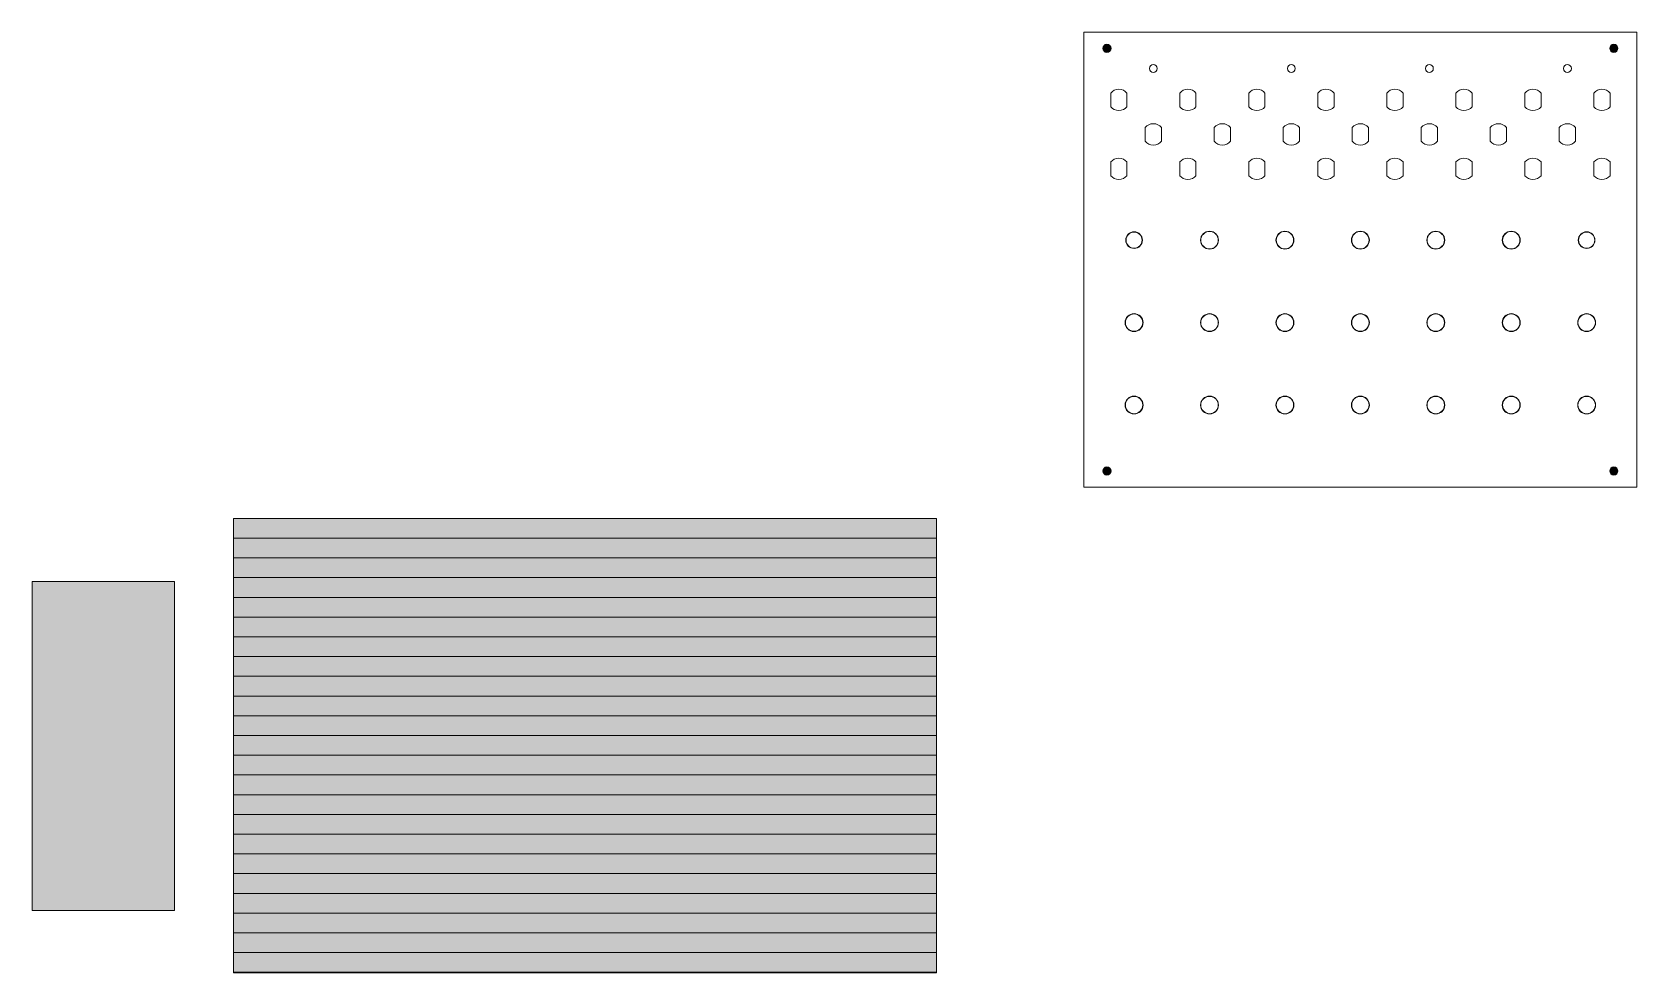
# Model space of a CAD drawing. Header units: millimetres. Extents: x 12 to 639, y -129 to 239.
import ezdxf

# ---------------------------------------------------------------- set-up
doc = ezdxf.new("R2010")
doc.units = ezdxf.units.MM
doc.header["$MEASUREMENT"] = 0
for name, color, linetype, lineweight in [('Drill_holes', 7, 'Continuous', 0), ('Graphics', 7, 'Continuous', 0), ('Layer 10', 7, 'Continuous', 0)]:
    doc.layers.add(name, color=color, linetype=linetype, lineweight=lineweight)

# ---------------------------------------------------------------- blocks, each defined once
blk = doc.blocks.new('Block_1')
at = {"layer": 'Graphics', "transparency": 33554687}
h = blk.add_hatch(color=251, dxfattribs=at)
h.dxf.hatch_style = 2
edge = h.paths.add_edge_path()
edge.add_spline(control_points=[(365.34, 48.9), (365.34, 48.9), (90.87, 48.9), (90.87, 48.9), (90.87, 48.9), (365.34, 48.9), (365.34, 48.9)], knot_values=[0, 0, 0, 0, 1, 1, 1, 2, 2, 2, 2], degree=3, periodic=0)
h = blk.add_hatch(color=251, dxfattribs=at)
h.dxf.hatch_style = 2
h.paths.add_polyline_path([(365.34, 41.19), (90.87, 41.19), (90.87, 48.9), (365.34, 48.9)])
h = blk.add_hatch(color=251, dxfattribs=at)
h.dxf.hatch_style = 2
h.paths.add_polyline_path([(365.34, 33.48), (90.87, 33.48), (90.87, 41.19), (365.34, 41.19)])
h = blk.add_hatch(color=251, dxfattribs=at)
h.dxf.hatch_style = 2
h.paths.add_polyline_path([(365.34, 25.77), (90.87, 25.77), (90.87, 33.48), (365.34, 33.48)])
h = blk.add_hatch(color=250, dxfattribs=at)
h.dxf.hatch_style = 2
h.paths.add_polyline_path([(365.34, 18.06), (90.87, 18.06), (90.87, 25.77), (365.34, 25.77)])
h = blk.add_hatch(color=250, dxfattribs=at)
h.dxf.hatch_style = 2
h.paths.add_polyline_path([(365.34, 10.36), (90.87, 10.36), (90.87, 18.06), (365.34, 18.06)])
h = blk.add_hatch(color=250, dxfattribs=at)
h.dxf.hatch_style = 2
h.paths.add_polyline_path([(365.34, 2.65), (90.87, 2.65), (90.87, 10.36), (365.34, 10.36)])
h = blk.add_hatch(color=250, dxfattribs=at)
h.dxf.hatch_style = 2
h.paths.add_polyline_path([(365.34, -5.06), (90.87, -5.06), (90.87, 2.65), (365.34, 2.65)])
h = blk.add_hatch(color=250, dxfattribs=at)
h.dxf.hatch_style = 2
h.paths.add_polyline_path([(365.34, -12.77), (90.87, -12.77), (90.87, -5.06), (365.34, -5.06)])
h = blk.add_hatch(color=250, dxfattribs=at)
h.dxf.hatch_style = 2
h.paths.add_polyline_path([(365.34, -20.48), (90.87, -20.48), (90.87, -12.77), (365.34, -12.77)])
h = blk.add_hatch(color=250, dxfattribs=at)
h.dxf.hatch_style = 2
h.paths.add_polyline_path([(365.34, -28.19), (90.87, -28.19), (90.87, -20.48), (365.34, -20.48)])
h = blk.add_hatch(color=250, dxfattribs=at)
h.dxf.hatch_style = 2
h.paths.add_polyline_path([(365.34, -35.9), (90.87, -35.9), (90.87, -28.19), (365.34, -28.19)])
h = blk.add_hatch(color=250, dxfattribs=at)
h.dxf.hatch_style = 2
h.paths.add_polyline_path([(365.34, -43.61), (90.87, -43.61), (90.87, -35.9), (365.34, -35.9)])
h = blk.add_hatch(color=250, dxfattribs=at)
h.dxf.hatch_style = 2
h.paths.add_polyline_path([(365.34, -51.32), (90.87, -51.32), (90.87, -43.61), (365.34, -43.61)])
h = blk.add_hatch(color=250, dxfattribs=at)
h.dxf.hatch_style = 2
h.paths.add_polyline_path([(365.34, -59.02), (90.87, -59.02), (90.87, -51.32), (365.34, -51.32)])
h = blk.add_hatch(color=250, dxfattribs=at)
h.dxf.hatch_style = 2
h.paths.add_polyline_path([(365.34, -66.73), (90.87, -66.73), (90.87, -59.02), (365.34, -59.02)])
h = blk.add_hatch(color=250, dxfattribs=at)
h.dxf.hatch_style = 2
h.paths.add_polyline_path([(365.34, -74.44), (90.87, -74.44), (90.87, -66.73), (365.34, -66.73)])
h = blk.add_hatch(color=250, dxfattribs=at)
h.dxf.hatch_style = 2
h.paths.add_polyline_path([(365.34, -82.15), (90.87, -82.15), (90.87, -74.44), (365.34, -74.44)])
h = blk.add_hatch(color=250, dxfattribs=at)
h.dxf.hatch_style = 2
h.paths.add_polyline_path([(365.34, -89.86), (90.87, -89.86), (90.87, -82.15), (365.34, -82.15)])
h = blk.add_hatch(color=250, dxfattribs=at)
h.dxf.hatch_style = 2
h.paths.add_polyline_path([(365.34, -97.57), (90.87, -97.57), (90.87, -89.86), (365.34, -89.86)])
h = blk.add_hatch(color=250, dxfattribs=at)
h.dxf.hatch_style = 2
h.paths.add_polyline_path([(365.34, -105.28), (90.87, -105.28), (90.87, -97.57), (365.34, -97.57)])
h = blk.add_hatch(color=250, dxfattribs=at)
h.dxf.hatch_style = 2
h.paths.add_polyline_path([(365.34, -112.99), (90.87, -112.99), (90.87, -105.28), (365.34, -105.28)])
h = blk.add_hatch(color=250, dxfattribs=at)
h.dxf.hatch_style = 2
h.paths.add_polyline_path([(365.34, -120.7), (90.87, -120.7), (90.87, -112.99), (365.34, -112.99)])
h = blk.add_hatch(color=250, dxfattribs=at)
h.dxf.hatch_style = 2
h.paths.add_polyline_path([(365.34, -128.4), (90.87, -128.4), (90.87, -120.7), (365.34, -120.7)])
h = blk.add_hatch(color=250, dxfattribs=at)
h.dxf.hatch_style = 2
h.paths.add_polyline_path([(90.87, -128.4), (365.34, -128.4), (365.34, -128.65), (90.87, -128.65)])
at = {"layer": 'Graphics'}
for points in [[(365.34, 41.19), (90.87, 41.19), (90.87, 48.9), (365.34, 48.9)], [(365.34, 48.9), (90.87, 48.9), (90.87, -128.65), (365.34, -128.65)], [(365.34, 33.48), (90.87, 33.48), (90.87, 41.19), (365.34, 41.19)], [(365.34, 25.77), (90.87, 25.77), (90.87, 33.48), (365.34, 33.48)], [(365.34, 18.06), (90.87, 18.06), (90.87, 25.77), (365.34, 25.77)], [(365.34, 10.36), (90.87, 10.36), (90.87, 18.06), (365.34, 18.06)], [(365.34, 2.65), (90.87, 2.65), (90.87, 10.36), (365.34, 10.36)], [(365.34, -5.06), (90.87, -5.06), (90.87, 2.65), (365.34, 2.65)], [(365.34, -12.77), (90.87, -12.77), (90.87, -5.06), (365.34, -5.06)], [(365.34, -20.48), (90.87, -20.48), (90.87, -12.77), (365.34, -12.77)], [(365.34, -28.19), (90.87, -28.19), (90.87, -20.48), (365.34, -20.48)], [(365.34, -35.9), (90.87, -35.9), (90.87, -28.19), (365.34, -28.19)], [(365.34, -43.61), (90.87, -43.61), (90.87, -35.9), (365.34, -35.9)], [(365.34, -51.32), (90.87, -51.32), (90.87, -43.61), (365.34, -43.61)], [(365.34, -59.02), (90.87, -59.02), (90.87, -51.32), (365.34, -51.32)], [(365.34, -66.73), (90.87, -66.73), (90.87, -59.02), (365.34, -59.02)], [(365.34, -74.44), (90.87, -74.44), (90.87, -66.73), (365.34, -66.73)], [(365.34, -82.15), (90.87, -82.15), (90.87, -74.44), (365.34, -74.44)], [(365.34, -89.86), (90.87, -89.86), (90.87, -82.15), (365.34, -82.15)], [(365.34, -97.57), (90.87, -97.57), (90.87, -89.86), (365.34, -89.86)], [(365.34, -105.28), (90.87, -105.28), (90.87, -97.57), (365.34, -97.57)], [(365.34, -112.99), (90.87, -112.99), (90.87, -105.28), (365.34, -105.28)], [(365.34, -120.7), (90.87, -120.7), (90.87, -112.99), (365.34, -112.99)], [(365.34, -128.4), (90.87, -128.4), (90.87, -120.7), (365.34, -120.7)], [(90.87, -128.4), (365.34, -128.4), (365.34, -128.65), (90.87, -128.65)]]:
    blk.add_lwpolyline(points, close=True, dxfattribs=at)
blk.add_open_spline([(365.34, 48.9), (365.34, 48.9), (90.87, 48.9), (90.87, 48.9), (90.87, 48.9), (365.34, 48.9), (365.34, 48.9)], degree=3, knots=[0, 0, 0, 0, 1, 1, 1, 2, 2, 2, 2], dxfattribs=at)
blk = doc.blocks.new('Block_0')
at = {"layer": 'Graphics'}
blk.add_blockref('Block_1', (0, 0), dxfattribs=at)

msp = doc.modelspace()

# ---------------------------------------------------------------- hatches: boundary and pattern name
at = {"layer": 'Drill_holes', "transparency": 33554687}
h = msp.add_hatch(color=250, dxfattribs=at)
h.dxf.hatch_style = 2
edge = h.paths.add_edge_path()
edge.add_arc((431.83, 232.54), 1.6, 0, 360)
h = msp.add_hatch(color=250, dxfattribs=at)
h.dxf.hatch_style = 2
edge = h.paths.add_edge_path()
edge.add_arc((629.73, 232.54), 1.6, 0, 360)
h = msp.add_hatch(color=242, dxfattribs=at)
h.dxf.hatch_style = 2
edge = h.paths.add_edge_path()
edge.add_spline(control_points=[(442.44, 160.86), (440.65, 160.86), (439.19, 159.4), (439.19, 157.61), (439.19, 155.81), (440.65, 154.36), (442.44, 154.36), (444.24, 154.36), (445.69, 155.81), (445.69, 157.61), (445.69, 159.4), (444.24, 160.86), (442.44, 160.86), (442.44, 160.86), (442.44, 160.86), (442.44, 160.86)], knot_values=[0, 0, 0, 0, 1, 1, 1, 2, 2, 2, 3, 3, 3, 4, 4, 4, 5, 5, 5, 5], degree=3, periodic=0)
edge = h.paths.add_edge_path()
edge.add_spline(control_points=[(442.44, 160.76), (444.18, 160.76), (445.59, 159.34), (445.59, 157.61), (445.59, 155.87), (444.18, 154.45), (442.44, 154.45), (440.71, 154.45), (439.29, 155.87), (439.29, 157.61), (439.29, 159.34), (440.71, 160.76), (442.44, 160.76)], knot_values=[0, 0, 0, 0, 1, 1, 1, 2, 2, 2, 3, 3, 3, 4, 4, 4, 4], degree=3, periodic=0)
edge.add_line((442.44, 160.76), (442.44, 160.76))
h = msp.add_hatch(color=242, dxfattribs=at)
h.dxf.hatch_style = 2
edge = h.paths.add_edge_path()
edge.add_spline(control_points=[(471.89, 161.11), (469.95, 161.11), (468.39, 159.54), (468.39, 157.61), (468.39, 155.67), (469.95, 154.11), (471.89, 154.11), (473.82, 154.11), (475.39, 155.67), (475.39, 157.61), (475.39, 159.54), (473.82, 161.11), (471.89, 161.11), (471.89, 161.11), (471.89, 161.11), (471.89, 161.11)], knot_values=[0, 0, 0, 0, 1, 1, 1, 2, 2, 2, 3, 3, 3, 4, 4, 4, 5, 5, 5, 5], degree=3, periodic=0)
edge = h.paths.add_edge_path()
edge.add_spline(control_points=[(471.89, 161), (473.76, 161), (475.28, 159.48), (475.28, 157.61), (475.28, 155.73), (473.76, 154.21), (471.89, 154.21), (470.02, 154.21), (468.49, 155.73), (468.49, 157.61), (468.49, 159.48), (470.02, 161), (471.89, 161)], knot_values=[0, 0, 0, 0, 1, 1, 1, 2, 2, 2, 3, 3, 3, 4, 4, 4, 4], degree=3, periodic=0)
edge.add_line((471.89, 161), (471.89, 161))
h = msp.add_hatch(color=242, dxfattribs=at)
h.dxf.hatch_style = 2
edge = h.paths.add_edge_path()
edge.add_spline(control_points=[(501.33, 161.11), (499.4, 161.11), (497.83, 159.54), (497.83, 157.61), (497.83, 155.67), (499.4, 154.11), (501.33, 154.11), (503.27, 154.11), (504.83, 155.67), (504.83, 157.61), (504.83, 159.54), (503.27, 161.11), (501.33, 161.11), (501.33, 161.11), (501.33, 161.11), (501.33, 161.11)], knot_values=[0, 0, 0, 0, 1, 1, 1, 2, 2, 2, 3, 3, 3, 4, 4, 4, 5, 5, 5, 5], degree=3, periodic=0)
edge = h.paths.add_edge_path()
edge.add_spline(control_points=[(501.33, 161), (503.2, 161), (504.73, 159.48), (504.73, 157.61), (504.73, 155.73), (503.2, 154.21), (501.33, 154.21), (499.46, 154.21), (497.94, 155.73), (497.94, 157.61), (497.94, 159.48), (499.46, 161), (501.33, 161)], knot_values=[0, 0, 0, 0, 1, 1, 1, 2, 2, 2, 3, 3, 3, 4, 4, 4, 4], degree=3, periodic=0)
edge.add_line((501.33, 161), (501.33, 161))
h = msp.add_hatch(color=242, dxfattribs=at)
h.dxf.hatch_style = 2
edge = h.paths.add_edge_path()
edge.add_spline(control_points=[(530.78, 161.11), (528.84, 161.11), (527.28, 159.54), (527.28, 157.61), (527.28, 155.67), (528.84, 154.11), (530.78, 154.11), (532.71, 154.11), (534.28, 155.67), (534.28, 157.61), (534.28, 159.54), (532.71, 161.11), (530.78, 161.11), (530.78, 161.11), (530.78, 161.11), (530.78, 161.11)], knot_values=[0, 0, 0, 0, 1, 1, 1, 2, 2, 2, 3, 3, 3, 4, 4, 4, 5, 5, 5, 5], degree=3, periodic=0)
edge = h.paths.add_edge_path()
edge.add_spline(control_points=[(530.78, 161), (532.65, 161), (534.17, 159.48), (534.17, 157.61), (534.17, 155.73), (532.65, 154.21), (530.78, 154.21), (528.91, 154.21), (527.38, 155.73), (527.38, 157.61), (527.38, 159.48), (528.91, 161), (530.78, 161)], knot_values=[0, 0, 0, 0, 1, 1, 1, 2, 2, 2, 3, 3, 3, 4, 4, 4, 4], degree=3, periodic=0)
edge.add_line((530.78, 161), (530.78, 161))
h = msp.add_hatch(color=242, dxfattribs=at)
h.dxf.hatch_style = 2
edge = h.paths.add_edge_path()
edge.add_spline(control_points=[(560.22, 161.11), (558.29, 161.11), (556.72, 159.54), (556.72, 157.61), (556.72, 155.67), (558.29, 154.11), (560.22, 154.11), (562.15, 154.11), (563.72, 155.67), (563.72, 157.61), (563.72, 159.54), (562.15, 161.11), (560.22, 161.11), (560.22, 161.11), (560.22, 161.11), (560.22, 161.11)], knot_values=[0, 0, 0, 0, 1, 1, 1, 2, 2, 2, 3, 3, 3, 4, 4, 4, 5, 5, 5, 5], degree=3, periodic=0)
edge = h.paths.add_edge_path()
edge.add_spline(control_points=[(560.22, 161), (562.09, 161), (563.62, 159.48), (563.62, 157.61), (563.62, 155.73), (562.09, 154.21), (560.22, 154.21), (558.35, 154.21), (556.83, 155.73), (556.83, 157.61), (556.83, 159.48), (558.35, 161), (560.22, 161)], knot_values=[0, 0, 0, 0, 1, 1, 1, 2, 2, 2, 3, 3, 3, 4, 4, 4, 4], degree=3, periodic=0)
edge.add_line((560.22, 161), (560.22, 161))
h = msp.add_hatch(color=242, dxfattribs=at)
h.dxf.hatch_style = 2
edge = h.paths.add_edge_path()
edge.add_spline(control_points=[(589.67, 161.11), (587.73, 161.11), (586.17, 159.54), (586.17, 157.61), (586.17, 155.67), (587.73, 154.11), (589.67, 154.11), (591.6, 154.11), (593.17, 155.67), (593.17, 157.61), (593.17, 159.54), (591.6, 161.11), (589.67, 161.11), (589.67, 161.11), (589.67, 161.11), (589.67, 161.11)], knot_values=[0, 0, 0, 0, 1, 1, 1, 2, 2, 2, 3, 3, 3, 4, 4, 4, 5, 5, 5, 5], degree=3, periodic=0)
edge = h.paths.add_edge_path()
edge.add_spline(control_points=[(589.67, 161), (591.54, 161), (593.06, 159.48), (593.06, 157.61), (593.06, 155.73), (591.54, 154.21), (589.67, 154.21), (587.79, 154.21), (586.27, 155.73), (586.27, 157.61), (586.27, 159.48), (587.79, 161), (589.67, 161)], knot_values=[0, 0, 0, 0, 1, 1, 1, 2, 2, 2, 3, 3, 3, 4, 4, 4, 4], degree=3, periodic=0)
edge.add_line((589.67, 161), (589.67, 161))
h = msp.add_hatch(color=242, dxfattribs=at)
h.dxf.hatch_style = 2
edge = h.paths.add_edge_path()
edge.add_spline(control_points=[(619.11, 160.86), (617.32, 160.86), (615.86, 159.4), (615.86, 157.61), (615.86, 155.81), (617.32, 154.36), (619.11, 154.36), (620.91, 154.36), (622.36, 155.81), (622.36, 157.61), (622.36, 159.4), (620.91, 160.86), (619.11, 160.86), (619.11, 160.86), (619.11, 160.86), (619.11, 160.86)], knot_values=[0, 0, 0, 0, 1, 1, 1, 2, 2, 2, 3, 3, 3, 4, 4, 4, 5, 5, 5, 5], degree=3, periodic=0)
edge = h.paths.add_edge_path()
edge.add_spline(control_points=[(619.11, 160.76), (620.85, 160.76), (622.26, 159.34), (622.26, 157.61), (622.26, 155.87), (620.85, 154.45), (619.11, 154.45), (617.37, 154.45), (615.96, 155.87), (615.96, 157.61), (615.96, 159.34), (617.37, 160.76), (619.11, 160.76)], knot_values=[0, 0, 0, 0, 1, 1, 1, 2, 2, 2, 3, 3, 3, 4, 4, 4, 4], degree=3, periodic=0)
edge.add_line((619.11, 160.76), (619.11, 160.76))
h = msp.add_hatch(color=242, dxfattribs=at)
h.dxf.hatch_style = 2
edge = h.paths.add_edge_path()
edge.add_spline(control_points=[(442.44, 128.9), (440.51, 128.9), (438.94, 127.33), (438.94, 125.4), (438.94, 123.47), (440.51, 121.9), (442.44, 121.9), (444.38, 121.9), (445.94, 123.47), (445.94, 125.4), (445.94, 127.33), (444.38, 128.9), (442.44, 128.9), (442.44, 128.9), (442.44, 128.9), (442.44, 128.9)], knot_values=[0, 0, 0, 0, 1, 1, 1, 2, 2, 2, 3, 3, 3, 4, 4, 4, 5, 5, 5, 5], degree=3, periodic=0)
edge = h.paths.add_edge_path()
edge.add_spline(control_points=[(442.44, 128.8), (444.31, 128.8), (445.84, 127.27), (445.84, 125.4), (445.84, 123.53), (444.31, 122.01), (442.44, 122.01), (440.57, 122.01), (439.05, 123.53), (439.05, 125.4), (439.05, 127.27), (440.57, 128.8), (442.44, 128.8)], knot_values=[0, 0, 0, 0, 1, 1, 1, 2, 2, 2, 3, 3, 3, 4, 4, 4, 4], degree=3, periodic=0)
edge.add_line((442.44, 128.8), (442.44, 128.8))
h = msp.add_hatch(color=242, dxfattribs=at)
h.dxf.hatch_style = 2
edge = h.paths.add_edge_path()
edge.add_spline(control_points=[(471.89, 128.9), (469.95, 128.9), (468.39, 127.33), (468.39, 125.4), (468.39, 123.47), (469.95, 121.9), (471.89, 121.9), (473.82, 121.9), (475.39, 123.47), (475.39, 125.4), (475.39, 127.33), (473.82, 128.9), (471.89, 128.9), (471.89, 128.9), (471.89, 128.9), (471.89, 128.9)], knot_values=[0, 0, 0, 0, 1, 1, 1, 2, 2, 2, 3, 3, 3, 4, 4, 4, 5, 5, 5, 5], degree=3, periodic=0)
edge = h.paths.add_edge_path()
edge.add_spline(control_points=[(471.89, 128.8), (473.76, 128.8), (475.28, 127.27), (475.28, 125.4), (475.28, 123.53), (473.76, 122.01), (471.89, 122.01), (470.02, 122.01), (468.49, 123.53), (468.49, 125.4), (468.49, 127.27), (470.02, 128.8), (471.89, 128.8)], knot_values=[0, 0, 0, 0, 1, 1, 1, 2, 2, 2, 3, 3, 3, 4, 4, 4, 4], degree=3, periodic=0)
edge.add_line((471.89, 128.8), (471.89, 128.8))
h = msp.add_hatch(color=242, dxfattribs=at)
h.dxf.hatch_style = 2
edge = h.paths.add_edge_path()
edge.add_spline(control_points=[(501.33, 128.9), (499.4, 128.9), (497.83, 127.33), (497.83, 125.4), (497.83, 123.47), (499.4, 121.9), (501.33, 121.9), (503.27, 121.9), (504.83, 123.47), (504.83, 125.4), (504.83, 127.33), (503.27, 128.9), (501.33, 128.9), (501.33, 128.9), (501.33, 128.9), (501.33, 128.9)], knot_values=[0, 0, 0, 0, 1, 1, 1, 2, 2, 2, 3, 3, 3, 4, 4, 4, 5, 5, 5, 5], degree=3, periodic=0)
edge = h.paths.add_edge_path()
edge.add_spline(control_points=[(501.33, 128.8), (503.2, 128.8), (504.73, 127.27), (504.73, 125.4), (504.73, 123.53), (503.2, 122.01), (501.33, 122.01), (499.46, 122.01), (497.94, 123.53), (497.94, 125.4), (497.94, 127.27), (499.46, 128.8), (501.33, 128.8)], knot_values=[0, 0, 0, 0, 1, 1, 1, 2, 2, 2, 3, 3, 3, 4, 4, 4, 4], degree=3, periodic=0)
edge.add_line((501.33, 128.8), (501.33, 128.8))
h = msp.add_hatch(color=242, dxfattribs=at)
h.dxf.hatch_style = 2
edge = h.paths.add_edge_path()
edge.add_spline(control_points=[(530.78, 128.9), (528.84, 128.9), (527.28, 127.33), (527.28, 125.4), (527.28, 123.47), (528.84, 121.9), (530.78, 121.9), (532.71, 121.9), (534.28, 123.47), (534.28, 125.4), (534.28, 127.33), (532.71, 128.9), (530.78, 128.9), (530.78, 128.9), (530.78, 128.9), (530.78, 128.9)], knot_values=[0, 0, 0, 0, 1, 1, 1, 2, 2, 2, 3, 3, 3, 4, 4, 4, 5, 5, 5, 5], degree=3, periodic=0)
edge = h.paths.add_edge_path()
edge.add_spline(control_points=[(530.78, 128.8), (532.65, 128.8), (534.17, 127.27), (534.17, 125.4), (534.17, 123.53), (532.65, 122.01), (530.78, 122.01), (528.91, 122.01), (527.38, 123.53), (527.38, 125.4), (527.38, 127.27), (528.91, 128.8), (530.78, 128.8)], knot_values=[0, 0, 0, 0, 1, 1, 1, 2, 2, 2, 3, 3, 3, 4, 4, 4, 4], degree=3, periodic=0)
edge.add_line((530.78, 128.8), (530.78, 128.8))
h = msp.add_hatch(color=242, dxfattribs=at)
h.dxf.hatch_style = 2
edge = h.paths.add_edge_path()
edge.add_spline(control_points=[(560.22, 128.9), (558.29, 128.9), (556.72, 127.33), (556.72, 125.4), (556.72, 123.47), (558.29, 121.9), (560.22, 121.9), (562.15, 121.9), (563.72, 123.47), (563.72, 125.4), (563.72, 127.33), (562.15, 128.9), (560.22, 128.9), (560.22, 128.9), (560.22, 128.9), (560.22, 128.9)], knot_values=[0, 0, 0, 0, 1, 1, 1, 2, 2, 2, 3, 3, 3, 4, 4, 4, 5, 5, 5, 5], degree=3, periodic=0)
edge = h.paths.add_edge_path()
edge.add_spline(control_points=[(560.22, 128.8), (562.09, 128.8), (563.62, 127.27), (563.62, 125.4), (563.62, 123.53), (562.09, 122.01), (560.22, 122.01), (558.35, 122.01), (556.83, 123.53), (556.83, 125.4), (556.83, 127.27), (558.35, 128.8), (560.22, 128.8)], knot_values=[0, 0, 0, 0, 1, 1, 1, 2, 2, 2, 3, 3, 3, 4, 4, 4, 4], degree=3, periodic=0)
edge.add_line((560.22, 128.8), (560.22, 128.8))
h = msp.add_hatch(color=242, dxfattribs=at)
h.dxf.hatch_style = 2
edge = h.paths.add_edge_path()
edge.add_spline(control_points=[(589.67, 128.9), (587.73, 128.9), (586.17, 127.33), (586.17, 125.4), (586.17, 123.47), (587.73, 121.9), (589.67, 121.9), (591.6, 121.9), (593.17, 123.47), (593.17, 125.4), (593.17, 127.33), (591.6, 128.9), (589.67, 128.9), (589.67, 128.9), (589.67, 128.9), (589.67, 128.9)], knot_values=[0, 0, 0, 0, 1, 1, 1, 2, 2, 2, 3, 3, 3, 4, 4, 4, 5, 5, 5, 5], degree=3, periodic=0)
edge = h.paths.add_edge_path()
edge.add_spline(control_points=[(589.67, 128.8), (591.54, 128.8), (593.06, 127.27), (593.06, 125.4), (593.06, 123.53), (591.54, 122.01), (589.67, 122.01), (587.79, 122.01), (586.27, 123.53), (586.27, 125.4), (586.27, 127.27), (587.79, 128.8), (589.67, 128.8)], knot_values=[0, 0, 0, 0, 1, 1, 1, 2, 2, 2, 3, 3, 3, 4, 4, 4, 4], degree=3, periodic=0)
edge.add_line((589.67, 128.8), (589.67, 128.8))
h = msp.add_hatch(color=242, dxfattribs=at)
h.dxf.hatch_style = 2
edge = h.paths.add_edge_path()
edge.add_spline(control_points=[(619.11, 128.9), (617.18, 128.9), (615.61, 127.33), (615.61, 125.4), (615.61, 123.47), (617.18, 121.9), (619.11, 121.9), (621.04, 121.9), (622.61, 123.47), (622.61, 125.4), (622.61, 127.33), (621.04, 128.9), (619.11, 128.9), (619.11, 128.9), (619.11, 128.9), (619.11, 128.9)], knot_values=[0, 0, 0, 0, 1, 1, 1, 2, 2, 2, 3, 3, 3, 4, 4, 4, 5, 5, 5, 5], degree=3, periodic=0)
edge = h.paths.add_edge_path()
edge.add_spline(control_points=[(619.11, 128.8), (620.98, 128.8), (622.5, 127.27), (622.5, 125.4), (622.5, 123.53), (620.98, 122.01), (619.11, 122.01), (617.24, 122.01), (615.72, 123.53), (615.72, 125.4), (615.72, 127.27), (617.24, 128.8), (619.11, 128.8)], knot_values=[0, 0, 0, 0, 1, 1, 1, 2, 2, 2, 3, 3, 3, 4, 4, 4, 4], degree=3, periodic=0)
edge.add_line((619.11, 128.8), (619.11, 128.8))
h = msp.add_hatch(color=242, dxfattribs=at)
h.dxf.hatch_style = 2
edge = h.paths.add_edge_path()
edge.add_spline(control_points=[(442.44, 96.7), (440.51, 96.7), (438.94, 95.13), (438.94, 93.2), (438.94, 91.26), (440.51, 89.7), (442.44, 89.7), (444.38, 89.7), (445.94, 91.26), (445.94, 93.2), (445.94, 95.13), (444.38, 96.7), (442.44, 96.7), (442.44, 96.7), (442.44, 96.7), (442.44, 96.7)], knot_values=[0, 0, 0, 0, 1, 1, 1, 2, 2, 2, 3, 3, 3, 4, 4, 4, 5, 5, 5, 5], degree=3, periodic=0)
edge = h.paths.add_edge_path()
edge.add_spline(control_points=[(442.44, 96.59), (444.31, 96.59), (445.84, 95.07), (445.84, 93.2), (445.84, 91.32), (444.31, 89.8), (442.44, 89.8), (440.57, 89.8), (439.05, 91.32), (439.05, 93.2), (439.05, 95.07), (440.57, 96.59), (442.44, 96.59)], knot_values=[0, 0, 0, 0, 1, 1, 1, 2, 2, 2, 3, 3, 3, 4, 4, 4, 4], degree=3, periodic=0)
edge.add_line((442.44, 96.59), (442.44, 96.59))
h = msp.add_hatch(color=242, dxfattribs=at)
h.dxf.hatch_style = 2
edge = h.paths.add_edge_path()
edge.add_spline(control_points=[(471.89, 96.7), (469.95, 96.7), (468.39, 95.13), (468.39, 93.2), (468.39, 91.26), (469.95, 89.7), (471.89, 89.7), (473.82, 89.7), (475.39, 91.26), (475.39, 93.2), (475.39, 95.13), (473.82, 96.7), (471.89, 96.7), (471.89, 96.7), (471.89, 96.7), (471.89, 96.7)], knot_values=[0, 0, 0, 0, 1, 1, 1, 2, 2, 2, 3, 3, 3, 4, 4, 4, 5, 5, 5, 5], degree=3, periodic=0)
edge = h.paths.add_edge_path()
edge.add_spline(control_points=[(471.89, 96.59), (473.76, 96.59), (475.28, 95.07), (475.28, 93.2), (475.28, 91.32), (473.76, 89.8), (471.89, 89.8), (470.02, 89.8), (468.49, 91.32), (468.49, 93.2), (468.49, 95.07), (470.02, 96.59), (471.89, 96.59)], knot_values=[0, 0, 0, 0, 1, 1, 1, 2, 2, 2, 3, 3, 3, 4, 4, 4, 4], degree=3, periodic=0)
edge.add_line((471.89, 96.59), (471.89, 96.59))
h = msp.add_hatch(color=242, dxfattribs=at)
h.dxf.hatch_style = 2
edge = h.paths.add_edge_path()
edge.add_spline(control_points=[(501.33, 96.7), (499.4, 96.7), (497.83, 95.13), (497.83, 93.2), (497.83, 91.26), (499.4, 89.7), (501.33, 89.7), (503.27, 89.7), (504.83, 91.26), (504.83, 93.2), (504.83, 95.13), (503.27, 96.7), (501.33, 96.7), (501.33, 96.7), (501.33, 96.7), (501.33, 96.7)], knot_values=[0, 0, 0, 0, 1, 1, 1, 2, 2, 2, 3, 3, 3, 4, 4, 4, 5, 5, 5, 5], degree=3, periodic=0)
edge = h.paths.add_edge_path()
edge.add_spline(control_points=[(501.33, 96.59), (503.2, 96.59), (504.73, 95.07), (504.73, 93.2), (504.73, 91.32), (503.2, 89.8), (501.33, 89.8), (499.46, 89.8), (497.94, 91.32), (497.94, 93.2), (497.94, 95.07), (499.46, 96.59), (501.33, 96.59)], knot_values=[0, 0, 0, 0, 1, 1, 1, 2, 2, 2, 3, 3, 3, 4, 4, 4, 4], degree=3, periodic=0)
edge.add_line((501.33, 96.59), (501.33, 96.59))
h = msp.add_hatch(color=242, dxfattribs=at)
h.dxf.hatch_style = 2
edge = h.paths.add_edge_path()
edge.add_spline(control_points=[(530.78, 96.7), (528.84, 96.7), (527.28, 95.13), (527.28, 93.2), (527.28, 91.26), (528.84, 89.7), (530.78, 89.7), (532.71, 89.7), (534.28, 91.26), (534.28, 93.2), (534.28, 95.13), (532.71, 96.7), (530.78, 96.7), (530.78, 96.7), (530.78, 96.7), (530.78, 96.7)], knot_values=[0, 0, 0, 0, 1, 1, 1, 2, 2, 2, 3, 3, 3, 4, 4, 4, 5, 5, 5, 5], degree=3, periodic=0)
edge = h.paths.add_edge_path()
edge.add_spline(control_points=[(530.78, 96.59), (532.65, 96.59), (534.17, 95.07), (534.17, 93.2), (534.17, 91.32), (532.65, 89.8), (530.78, 89.8), (528.91, 89.8), (527.38, 91.32), (527.38, 93.2), (527.38, 95.07), (528.91, 96.59), (530.78, 96.59)], knot_values=[0, 0, 0, 0, 1, 1, 1, 2, 2, 2, 3, 3, 3, 4, 4, 4, 4], degree=3, periodic=0)
edge.add_line((530.78, 96.59), (530.78, 96.59))
h = msp.add_hatch(color=242, dxfattribs=at)
h.dxf.hatch_style = 2
edge = h.paths.add_edge_path()
edge.add_spline(control_points=[(560.22, 96.7), (558.29, 96.7), (556.72, 95.13), (556.72, 93.2), (556.72, 91.26), (558.29, 89.7), (560.22, 89.7), (562.15, 89.7), (563.72, 91.26), (563.72, 93.2), (563.72, 95.13), (562.15, 96.7), (560.22, 96.7), (560.22, 96.7), (560.22, 96.7), (560.22, 96.7)], knot_values=[0, 0, 0, 0, 1, 1, 1, 2, 2, 2, 3, 3, 3, 4, 4, 4, 5, 5, 5, 5], degree=3, periodic=0)
edge = h.paths.add_edge_path()
edge.add_spline(control_points=[(560.22, 96.59), (562.09, 96.59), (563.62, 95.07), (563.62, 93.2), (563.62, 91.32), (562.09, 89.8), (560.22, 89.8), (558.35, 89.8), (556.83, 91.32), (556.83, 93.2), (556.83, 95.07), (558.35, 96.59), (560.22, 96.59)], knot_values=[0, 0, 0, 0, 1, 1, 1, 2, 2, 2, 3, 3, 3, 4, 4, 4, 4], degree=3, periodic=0)
edge.add_line((560.22, 96.59), (560.22, 96.59))
h = msp.add_hatch(color=242, dxfattribs=at)
h.dxf.hatch_style = 2
edge = h.paths.add_edge_path()
edge.add_spline(control_points=[(589.67, 96.7), (587.73, 96.7), (586.17, 95.13), (586.17, 93.2), (586.17, 91.26), (587.73, 89.7), (589.67, 89.7), (591.6, 89.7), (593.17, 91.26), (593.17, 93.2), (593.17, 95.13), (591.6, 96.7), (589.67, 96.7), (589.67, 96.7), (589.67, 96.7), (589.67, 96.7)], knot_values=[0, 0, 0, 0, 1, 1, 1, 2, 2, 2, 3, 3, 3, 4, 4, 4, 5, 5, 5, 5], degree=3, periodic=0)
edge = h.paths.add_edge_path()
edge.add_spline(control_points=[(589.67, 96.59), (591.54, 96.59), (593.06, 95.07), (593.06, 93.2), (593.06, 91.32), (591.54, 89.8), (589.67, 89.8), (587.79, 89.8), (586.27, 91.32), (586.27, 93.2), (586.27, 95.07), (587.79, 96.59), (589.67, 96.59)], knot_values=[0, 0, 0, 0, 1, 1, 1, 2, 2, 2, 3, 3, 3, 4, 4, 4, 4], degree=3, periodic=0)
edge.add_line((589.67, 96.59), (589.67, 96.59))
h = msp.add_hatch(color=242, dxfattribs=at)
h.dxf.hatch_style = 2
edge = h.paths.add_edge_path()
edge.add_spline(control_points=[(619.11, 96.7), (617.18, 96.7), (615.61, 95.13), (615.61, 93.2), (615.61, 91.26), (617.18, 89.7), (619.11, 89.7), (621.04, 89.7), (622.61, 91.26), (622.61, 93.2), (622.61, 95.13), (621.04, 96.7), (619.11, 96.7), (619.11, 96.7), (619.11, 96.7), (619.11, 96.7)], knot_values=[0, 0, 0, 0, 1, 1, 1, 2, 2, 2, 3, 3, 3, 4, 4, 4, 5, 5, 5, 5], degree=3, periodic=0)
edge = h.paths.add_edge_path()
edge.add_spline(control_points=[(619.11, 96.59), (620.98, 96.59), (622.5, 95.07), (622.5, 93.2), (622.5, 91.32), (620.98, 89.8), (619.11, 89.8), (617.24, 89.8), (615.72, 91.32), (615.72, 93.2), (615.72, 95.07), (617.24, 96.59), (619.11, 96.59)], knot_values=[0, 0, 0, 0, 1, 1, 1, 2, 2, 2, 3, 3, 3, 4, 4, 4, 4], degree=3, periodic=0)
edge.add_line((619.11, 96.59), (619.11, 96.59))
h = msp.add_hatch(color=250, dxfattribs=at)
h.dxf.hatch_style = 2
edge = h.paths.add_edge_path()
edge.add_arc((431.83, 67.44), 1.6, 0, 360)
h = msp.add_hatch(color=250, dxfattribs=at)
h.dxf.hatch_style = 2
edge = h.paths.add_edge_path()
edge.add_arc((629.73, 67.44), 1.6, 0, 360)
at = {"layer": 'Graphics', "transparency": 33554687}
msp.add_hatch(color=250, dxfattribs=at).paths.add_polyline_path([(12.25, 24.25), (12.25, -104.28), (67.79, -104.28), (67.79, 24.25)])

# ---------------------------------------------------------------- linework, layer by layer
at = {"layer": 'Drill_holes', "color": 232, "lineweight": 5}
for centre in [(431.83, 232.54), (629.73, 232.54), (431.83, 67.44), (629.73, 67.44)]:
    msp.add_circle(centre, 1.6, dxfattribs=at)
at = {"layer": 'Drill_holes', "color": 240, "lineweight": 5}
for points, knots in [([(449.96, 226.19), (449.12, 226.19), (448.43, 225.51), (448.43, 224.67), (448.43, 223.83), (449.12, 223.15), (449.96, 223.15), (450.8, 223.15), (451.48, 223.83), (451.48, 224.67), (451.48, 225.51), (450.8, 226.19), (449.96, 226.19)], [0, 0, 0, 0, 1, 1, 1, 2, 2, 2, 3, 3, 3, 4, 4, 4, 4]), ([(503.84, 226.19), (503, 226.19), (502.32, 225.51), (502.32, 224.67), (502.32, 223.83), (503, 223.15), (503.84, 223.15), (504.68, 223.15), (505.37, 223.83), (505.37, 224.67), (505.37, 225.51), (504.68, 226.19), (503.84, 226.19)], [0, 0, 0, 0, 1, 1, 1, 2, 2, 2, 3, 3, 3, 4, 4, 4, 4]), ([(557.72, 226.19), (556.88, 226.19), (556.2, 225.51), (556.2, 224.67), (556.2, 223.83), (556.88, 223.15), (557.72, 223.15), (558.57, 223.15), (559.25, 223.83), (559.25, 224.67), (559.25, 225.51), (558.57, 226.19), (557.72, 226.19)], [0, 0, 0, 0, 1, 1, 1, 2, 2, 2, 3, 3, 3, 4, 4, 4, 4]), ([(611.6, 226.19), (610.76, 226.19), (610.08, 225.51), (610.08, 224.67), (610.08, 223.83), (610.76, 223.15), (611.6, 223.15), (612.45, 223.15), (613.13, 223.83), (613.13, 224.67), (613.13, 225.51), (612.45, 226.19), (611.6, 226.19)], [0, 0, 0, 0, 1, 1, 1, 2, 2, 2, 3, 3, 3, 4, 4, 4, 4]), ([(433.31, 215.09), (433.31, 215.09), (433.31, 209.7), (433.31, 209.7), (434.07, 208.8), (435.21, 208.23), (436.48, 208.23), (437.76, 208.23), (438.89, 208.8), (439.66, 209.7), (439.66, 209.7), (439.66, 215.09), (439.66, 215.09), (438.89, 215.99), (437.76, 216.56), (436.48, 216.56), (435.21, 216.56), (434.07, 215.99), (433.31, 215.09)], [0, 0, 0, 0, 1, 1, 1, 2, 2, 2, 3, 3, 3, 4, 4, 4, 5, 5, 5, 6, 6, 6, 6]), ([(460.25, 215.09), (460.25, 215.09), (460.25, 209.7), (460.25, 209.7), (461.01, 208.8), (462.15, 208.23), (463.42, 208.23), (464.7, 208.23), (465.83, 208.8), (466.6, 209.7), (466.6, 209.7), (466.6, 215.09), (466.6, 215.09), (465.83, 215.99), (464.7, 216.56), (463.42, 216.56), (462.15, 216.56), (461.01, 215.99), (460.25, 215.09)], [0, 0, 0, 0, 1, 1, 1, 2, 2, 2, 3, 3, 3, 4, 4, 4, 5, 5, 5, 6, 6, 6, 6]), ([(487.19, 215.09), (487.19, 215.09), (487.19, 209.7), (487.19, 209.7), (487.95, 208.8), (489.09, 208.23), (490.36, 208.23), (491.64, 208.23), (492.78, 208.8), (493.54, 209.7), (493.54, 209.7), (493.54, 215.09), (493.54, 215.09), (492.78, 215.99), (491.64, 216.56), (490.36, 216.56), (489.09, 216.56), (487.95, 215.99), (487.19, 215.09)], [0, 0, 0, 0, 1, 1, 1, 2, 2, 2, 3, 3, 3, 4, 4, 4, 5, 5, 5, 6, 6, 6, 6]), ([(514.13, 215.09), (514.13, 215.09), (514.13, 209.7), (514.13, 209.7), (514.9, 208.8), (516.03, 208.23), (517.31, 208.23), (518.58, 208.23), (519.72, 208.8), (520.48, 209.7), (520.48, 209.7), (520.48, 215.09), (520.48, 215.09), (519.72, 215.99), (518.58, 216.56), (517.31, 216.56), (516.03, 216.56), (514.9, 215.99), (514.13, 215.09)], [0, 0, 0, 0, 1, 1, 1, 2, 2, 2, 3, 3, 3, 4, 4, 4, 5, 5, 5, 6, 6, 6, 6]), ([(541.07, 215.09), (541.07, 215.09), (541.07, 209.7), (541.07, 209.7), (541.84, 208.8), (542.97, 208.23), (544.25, 208.23), (545.52, 208.23), (546.66, 208.8), (547.42, 209.7), (547.42, 209.7), (547.42, 215.09), (547.42, 215.09), (546.66, 215.99), (545.52, 216.56), (544.25, 216.56), (542.97, 216.56), (541.84, 215.99), (541.07, 215.09)], [0, 0, 0, 0, 1, 1, 1, 2, 2, 2, 3, 3, 3, 4, 4, 4, 5, 5, 5, 6, 6, 6, 6]), ([(568.01, 215.09), (568.01, 215.09), (568.01, 209.7), (568.01, 209.7), (568.78, 208.8), (569.92, 208.23), (571.19, 208.23), (572.46, 208.23), (573.6, 208.8), (574.36, 209.7), (574.36, 209.7), (574.36, 215.09), (574.36, 215.09), (573.6, 215.99), (572.46, 216.56), (571.19, 216.56), (569.92, 216.56), (568.78, 215.99), (568.01, 215.09)], [0, 0, 0, 0, 1, 1, 1, 2, 2, 2, 3, 3, 3, 4, 4, 4, 5, 5, 5, 6, 6, 6, 6]), ([(594.95, 215.09), (594.95, 215.09), (594.95, 209.7), (594.95, 209.7), (595.72, 208.8), (596.86, 208.23), (598.13, 208.23), (599.4, 208.23), (600.54, 208.8), (601.3, 209.7), (601.3, 209.7), (601.3, 215.09), (601.3, 215.09), (600.54, 215.99), (599.4, 216.56), (598.13, 216.56), (596.86, 216.56), (595.72, 215.99), (594.95, 215.09)], [0, 0, 0, 0, 1, 1, 1, 2, 2, 2, 3, 3, 3, 4, 4, 4, 5, 5, 5, 6, 6, 6, 6]), ([(621.9, 215.09), (621.9, 215.09), (621.9, 209.7), (621.9, 209.7), (622.66, 208.8), (623.8, 208.23), (625.07, 208.23), (626.34, 208.23), (627.48, 208.8), (628.25, 209.7), (628.25, 209.7), (628.25, 215.09), (628.25, 215.09), (627.48, 215.99), (626.34, 216.56), (625.07, 216.56), (623.8, 216.56), (622.66, 215.99), (621.9, 215.09)], [0, 0, 0, 0, 1, 1, 1, 2, 2, 2, 3, 3, 3, 4, 4, 4, 5, 5, 5, 6, 6, 6, 6]), ([(446.78, 201.62), (446.78, 201.62), (446.78, 196.23), (446.78, 196.23), (447.54, 195.33), (448.68, 194.76), (449.95, 194.76), (451.23, 194.76), (452.37, 195.33), (453.13, 196.23), (453.13, 196.23), (453.13, 201.62), (453.13, 201.62), (452.37, 202.52), (451.23, 203.09), (449.95, 203.09), (448.68, 203.09), (447.54, 202.52), (446.78, 201.62)], [0, 0, 0, 0, 1, 1, 1, 2, 2, 2, 3, 3, 3, 4, 4, 4, 5, 5, 5, 6, 6, 6, 6]), ([(473.72, 201.62), (473.72, 201.62), (473.72, 196.23), (473.72, 196.23), (474.48, 195.33), (475.62, 194.76), (476.9, 194.76), (478.17, 194.76), (479.31, 195.33), (480.07, 196.23), (480.07, 196.23), (480.07, 201.62), (480.07, 201.62), (479.31, 202.52), (478.17, 203.09), (476.9, 203.09), (475.62, 203.09), (474.48, 202.52), (473.72, 201.62)], [0, 0, 0, 0, 1, 1, 1, 2, 2, 2, 3, 3, 3, 4, 4, 4, 5, 5, 5, 6, 6, 6, 6]), ([(500.66, 201.62), (500.66, 201.62), (500.66, 196.23), (500.66, 196.23), (501.42, 195.33), (502.56, 194.76), (503.84, 194.76), (505.11, 194.76), (506.25, 195.33), (507.01, 196.23), (507.01, 196.23), (507.01, 201.62), (507.01, 201.62), (506.25, 202.52), (505.11, 203.09), (503.84, 203.09), (502.56, 203.09), (501.42, 202.52), (500.66, 201.62)], [0, 0, 0, 0, 1, 1, 1, 2, 2, 2, 3, 3, 3, 4, 4, 4, 5, 5, 5, 6, 6, 6, 6]), ([(527.6, 201.62), (527.6, 201.62), (527.6, 196.23), (527.6, 196.23), (528.37, 195.33), (529.5, 194.76), (530.78, 194.76), (532.05, 194.76), (533.19, 195.33), (533.95, 196.23), (533.95, 196.23), (533.95, 201.62), (533.95, 201.62), (533.19, 202.52), (532.05, 203.09), (530.78, 203.09), (529.5, 203.09), (528.37, 202.52), (527.6, 201.62)], [0, 0, 0, 0, 1, 1, 1, 2, 2, 2, 3, 3, 3, 4, 4, 4, 5, 5, 5, 6, 6, 6, 6]), ([(554.54, 201.62), (554.54, 201.62), (554.54, 196.23), (554.54, 196.23), (555.31, 195.33), (556.44, 194.76), (557.72, 194.76), (558.99, 194.76), (560.13, 195.33), (560.89, 196.23), (560.89, 196.23), (560.89, 201.62), (560.89, 201.62), (560.13, 202.52), (558.99, 203.09), (557.72, 203.09), (556.44, 203.09), (555.31, 202.52), (554.54, 201.62)], [0, 0, 0, 0, 1, 1, 1, 2, 2, 2, 3, 3, 3, 4, 4, 4, 5, 5, 5, 6, 6, 6, 6]), ([(581.48, 201.62), (581.48, 201.62), (581.48, 196.23), (581.48, 196.23), (582.25, 195.33), (583.39, 194.76), (584.66, 194.76), (585.93, 194.76), (587.07, 195.33), (587.83, 196.23), (587.83, 196.23), (587.83, 201.62), (587.83, 201.62), (587.07, 202.52), (585.93, 203.09), (584.66, 203.09), (583.39, 203.09), (582.25, 202.52), (581.48, 201.62)], [0, 0, 0, 0, 1, 1, 1, 2, 2, 2, 3, 3, 3, 4, 4, 4, 5, 5, 5, 6, 6, 6, 6]), ([(608.42, 201.62), (608.42, 201.62), (608.42, 196.23), (608.42, 196.23), (609.19, 195.33), (610.33, 194.76), (611.6, 194.76), (612.87, 194.76), (614.01, 195.33), (614.77, 196.23), (614.77, 196.23), (614.77, 201.62), (614.77, 201.62), (614.01, 202.52), (612.87, 203.09), (611.6, 203.09), (610.33, 203.09), (609.19, 202.52), (608.42, 201.62)], [0, 0, 0, 0, 1, 1, 1, 2, 2, 2, 3, 3, 3, 4, 4, 4, 5, 5, 5, 6, 6, 6, 6]), ([(433.31, 188.15), (433.31, 188.15), (433.31, 182.76), (433.31, 182.76), (434.07, 181.86), (435.21, 181.29), (436.48, 181.29), (437.76, 181.29), (438.89, 181.86), (439.66, 182.76), (439.66, 182.76), (439.66, 188.15), (439.66, 188.15), (438.89, 189.05), (437.76, 189.62), (436.48, 189.62), (435.21, 189.62), (434.07, 189.05), (433.31, 188.15)], [0, 0, 0, 0, 1, 1, 1, 2, 2, 2, 3, 3, 3, 4, 4, 4, 5, 5, 5, 6, 6, 6, 6]), ([(460.25, 188.15), (460.25, 188.15), (460.25, 182.76), (460.25, 182.76), (461.01, 181.86), (462.15, 181.29), (463.42, 181.29), (464.7, 181.29), (465.83, 181.86), (466.6, 182.76), (466.6, 182.76), (466.6, 188.15), (466.6, 188.15), (465.83, 189.05), (464.7, 189.62), (463.42, 189.62), (462.15, 189.62), (461.01, 189.05), (460.25, 188.15)], [0, 0, 0, 0, 1, 1, 1, 2, 2, 2, 3, 3, 3, 4, 4, 4, 5, 5, 5, 6, 6, 6, 6]), ([(487.19, 188.15), (487.19, 188.15), (487.19, 182.76), (487.19, 182.76), (487.95, 181.86), (489.09, 181.29), (490.36, 181.29), (491.64, 181.29), (492.78, 181.86), (493.54, 182.76), (493.54, 182.76), (493.54, 188.15), (493.54, 188.15), (492.78, 189.05), (491.64, 189.62), (490.36, 189.62), (489.09, 189.62), (487.95, 189.05), (487.19, 188.15)], [0, 0, 0, 0, 1, 1, 1, 2, 2, 2, 3, 3, 3, 4, 4, 4, 5, 5, 5, 6, 6, 6, 6]), ([(514.13, 188.15), (514.13, 188.15), (514.13, 182.76), (514.13, 182.76), (514.9, 181.86), (516.03, 181.29), (517.31, 181.29), (518.58, 181.29), (519.72, 181.86), (520.48, 182.76), (520.48, 182.76), (520.48, 188.15), (520.48, 188.15), (519.72, 189.05), (518.58, 189.62), (517.31, 189.62), (516.03, 189.62), (514.9, 189.05), (514.13, 188.15)], [0, 0, 0, 0, 1, 1, 1, 2, 2, 2, 3, 3, 3, 4, 4, 4, 5, 5, 5, 6, 6, 6, 6]), ([(541.07, 188.15), (541.07, 188.15), (541.07, 182.76), (541.07, 182.76), (541.84, 181.86), (542.97, 181.29), (544.25, 181.29), (545.52, 181.29), (546.66, 181.86), (547.42, 182.76), (547.42, 182.76), (547.42, 188.15), (547.42, 188.15), (546.66, 189.05), (545.52, 189.62), (544.25, 189.62), (542.97, 189.62), (541.84, 189.05), (541.07, 188.15)], [0, 0, 0, 0, 1, 1, 1, 2, 2, 2, 3, 3, 3, 4, 4, 4, 5, 5, 5, 6, 6, 6, 6]), ([(568.01, 188.15), (568.01, 188.15), (568.01, 182.76), (568.01, 182.76), (568.78, 181.86), (569.92, 181.29), (571.19, 181.29), (572.46, 181.29), (573.6, 181.86), (574.36, 182.76), (574.36, 182.76), (574.36, 188.15), (574.36, 188.15), (573.6, 189.05), (572.46, 189.62), (571.19, 189.62), (569.92, 189.62), (568.78, 189.05), (568.01, 188.15)], [0, 0, 0, 0, 1, 1, 1, 2, 2, 2, 3, 3, 3, 4, 4, 4, 5, 5, 5, 6, 6, 6, 6]), ([(594.95, 188.15), (594.95, 188.15), (594.95, 182.76), (594.95, 182.76), (595.72, 181.86), (596.86, 181.29), (598.13, 181.29), (599.4, 181.29), (600.54, 181.86), (601.3, 182.76), (601.3, 182.76), (601.3, 188.15), (601.3, 188.15), (600.54, 189.05), (599.4, 189.62), (598.13, 189.62), (596.86, 189.62), (595.72, 189.05), (594.95, 188.15)], [0, 0, 0, 0, 1, 1, 1, 2, 2, 2, 3, 3, 3, 4, 4, 4, 5, 5, 5, 6, 6, 6, 6]), ([(621.9, 188.15), (621.9, 188.15), (621.9, 182.76), (621.9, 182.76), (622.66, 181.86), (623.8, 181.29), (625.07, 181.29), (626.34, 181.29), (627.48, 181.86), (628.25, 182.76), (628.25, 182.76), (628.25, 188.15), (628.25, 188.15), (627.48, 189.05), (626.34, 189.62), (625.07, 189.62), (623.8, 189.62), (622.66, 189.05), (621.9, 188.15)], [0, 0, 0, 0, 1, 1, 1, 2, 2, 2, 3, 3, 3, 4, 4, 4, 5, 5, 5, 6, 6, 6, 6])]:
    msp.add_open_spline(points, degree=3, knots=knots, dxfattribs=at)
at = {"layer": 'Drill_holes'}
for points, knots in [([(442.44, 160.86), (440.65, 160.86), (439.19, 159.4), (439.19, 157.61), (439.19, 155.81), (440.65, 154.36), (442.44, 154.36), (444.24, 154.36), (445.69, 155.81), (445.69, 157.61), (445.69, 159.4), (444.24, 160.86), (442.44, 160.86), (442.44, 160.86), (442.44, 160.86), (442.44, 160.86)], [0, 0, 0, 0, 1, 1, 1, 2, 2, 2, 3, 3, 3, 4, 4, 4, 5, 5, 5, 5]), ([(442.44, 160.76), (444.18, 160.76), (445.59, 159.34), (445.59, 157.61), (445.59, 155.87), (444.18, 154.45), (442.44, 154.45), (440.71, 154.45), (439.29, 155.87), (439.29, 157.61), (439.29, 159.34), (440.71, 160.76), (442.44, 160.76)], [0, 0, 0, 0, 1, 1, 1, 2, 2, 2, 3, 3, 3, 4, 4, 4, 4]), ([(471.89, 161.11), (469.95, 161.11), (468.39, 159.54), (468.39, 157.61), (468.39, 155.67), (469.95, 154.11), (471.89, 154.11), (473.82, 154.11), (475.39, 155.67), (475.39, 157.61), (475.39, 159.54), (473.82, 161.11), (471.89, 161.11), (471.89, 161.11), (471.89, 161.11), (471.89, 161.11)], [0, 0, 0, 0, 1, 1, 1, 2, 2, 2, 3, 3, 3, 4, 4, 4, 5, 5, 5, 5]), ([(471.89, 161), (473.76, 161), (475.28, 159.48), (475.28, 157.61), (475.28, 155.73), (473.76, 154.21), (471.89, 154.21), (470.02, 154.21), (468.49, 155.73), (468.49, 157.61), (468.49, 159.48), (470.02, 161), (471.89, 161)], [0, 0, 0, 0, 1, 1, 1, 2, 2, 2, 3, 3, 3, 4, 4, 4, 4]), ([(501.33, 161.11), (499.4, 161.11), (497.83, 159.54), (497.83, 157.61), (497.83, 155.67), (499.4, 154.11), (501.33, 154.11), (503.27, 154.11), (504.83, 155.67), (504.83, 157.61), (504.83, 159.54), (503.27, 161.11), (501.33, 161.11), (501.33, 161.11), (501.33, 161.11), (501.33, 161.11)], [0, 0, 0, 0, 1, 1, 1, 2, 2, 2, 3, 3, 3, 4, 4, 4, 5, 5, 5, 5]), ([(501.33, 161), (503.2, 161), (504.73, 159.48), (504.73, 157.61), (504.73, 155.73), (503.2, 154.21), (501.33, 154.21), (499.46, 154.21), (497.94, 155.73), (497.94, 157.61), (497.94, 159.48), (499.46, 161), (501.33, 161)], [0, 0, 0, 0, 1, 1, 1, 2, 2, 2, 3, 3, 3, 4, 4, 4, 4]), ([(530.78, 161.11), (528.84, 161.11), (527.28, 159.54), (527.28, 157.61), (527.28, 155.67), (528.84, 154.11), (530.78, 154.11), (532.71, 154.11), (534.28, 155.67), (534.28, 157.61), (534.28, 159.54), (532.71, 161.11), (530.78, 161.11), (530.78, 161.11), (530.78, 161.11), (530.78, 161.11)], [0, 0, 0, 0, 1, 1, 1, 2, 2, 2, 3, 3, 3, 4, 4, 4, 5, 5, 5, 5]), ([(530.78, 161), (532.65, 161), (534.17, 159.48), (534.17, 157.61), (534.17, 155.73), (532.65, 154.21), (530.78, 154.21), (528.91, 154.21), (527.38, 155.73), (527.38, 157.61), (527.38, 159.48), (528.91, 161), (530.78, 161)], [0, 0, 0, 0, 1, 1, 1, 2, 2, 2, 3, 3, 3, 4, 4, 4, 4]), ([(560.22, 161.11), (558.29, 161.11), (556.72, 159.54), (556.72, 157.61), (556.72, 155.67), (558.29, 154.11), (560.22, 154.11), (562.15, 154.11), (563.72, 155.67), (563.72, 157.61), (563.72, 159.54), (562.15, 161.11), (560.22, 161.11), (560.22, 161.11), (560.22, 161.11), (560.22, 161.11)], [0, 0, 0, 0, 1, 1, 1, 2, 2, 2, 3, 3, 3, 4, 4, 4, 5, 5, 5, 5]), ([(560.22, 161), (562.09, 161), (563.62, 159.48), (563.62, 157.61), (563.62, 155.73), (562.09, 154.21), (560.22, 154.21), (558.35, 154.21), (556.83, 155.73), (556.83, 157.61), (556.83, 159.48), (558.35, 161), (560.22, 161)], [0, 0, 0, 0, 1, 1, 1, 2, 2, 2, 3, 3, 3, 4, 4, 4, 4]), ([(589.67, 161.11), (587.73, 161.11), (586.17, 159.54), (586.17, 157.61), (586.17, 155.67), (587.73, 154.11), (589.67, 154.11), (591.6, 154.11), (593.17, 155.67), (593.17, 157.61), (593.17, 159.54), (591.6, 161.11), (589.67, 161.11), (589.67, 161.11), (589.67, 161.11), (589.67, 161.11)], [0, 0, 0, 0, 1, 1, 1, 2, 2, 2, 3, 3, 3, 4, 4, 4, 5, 5, 5, 5]), ([(589.67, 161), (591.54, 161), (593.06, 159.48), (593.06, 157.61), (593.06, 155.73), (591.54, 154.21), (589.67, 154.21), (587.79, 154.21), (586.27, 155.73), (586.27, 157.61), (586.27, 159.48), (587.79, 161), (589.67, 161)], [0, 0, 0, 0, 1, 1, 1, 2, 2, 2, 3, 3, 3, 4, 4, 4, 4]), ([(619.11, 160.86), (617.32, 160.86), (615.86, 159.4), (615.86, 157.61), (615.86, 155.81), (617.32, 154.36), (619.11, 154.36), (620.91, 154.36), (622.36, 155.81), (622.36, 157.61), (622.36, 159.4), (620.91, 160.86), (619.11, 160.86), (619.11, 160.86), (619.11, 160.86), (619.11, 160.86)], [0, 0, 0, 0, 1, 1, 1, 2, 2, 2, 3, 3, 3, 4, 4, 4, 5, 5, 5, 5]), ([(619.11, 160.76), (620.85, 160.76), (622.26, 159.34), (622.26, 157.61), (622.26, 155.87), (620.85, 154.45), (619.11, 154.45), (617.37, 154.45), (615.96, 155.87), (615.96, 157.61), (615.96, 159.34), (617.37, 160.76), (619.11, 160.76)], [0, 0, 0, 0, 1, 1, 1, 2, 2, 2, 3, 3, 3, 4, 4, 4, 4]), ([(442.44, 128.9), (440.51, 128.9), (438.94, 127.33), (438.94, 125.4), (438.94, 123.47), (440.51, 121.9), (442.44, 121.9), (444.38, 121.9), (445.94, 123.47), (445.94, 125.4), (445.94, 127.33), (444.38, 128.9), (442.44, 128.9), (442.44, 128.9), (442.44, 128.9), (442.44, 128.9)], [0, 0, 0, 0, 1, 1, 1, 2, 2, 2, 3, 3, 3, 4, 4, 4, 5, 5, 5, 5]), ([(442.44, 128.8), (444.31, 128.8), (445.84, 127.27), (445.84, 125.4), (445.84, 123.53), (444.31, 122.01), (442.44, 122.01), (440.57, 122.01), (439.05, 123.53), (439.05, 125.4), (439.05, 127.27), (440.57, 128.8), (442.44, 128.8)], [0, 0, 0, 0, 1, 1, 1, 2, 2, 2, 3, 3, 3, 4, 4, 4, 4]), ([(471.89, 128.9), (469.95, 128.9), (468.39, 127.33), (468.39, 125.4), (468.39, 123.47), (469.95, 121.9), (471.89, 121.9), (473.82, 121.9), (475.39, 123.47), (475.39, 125.4), (475.39, 127.33), (473.82, 128.9), (471.89, 128.9), (471.89, 128.9), (471.89, 128.9), (471.89, 128.9)], [0, 0, 0, 0, 1, 1, 1, 2, 2, 2, 3, 3, 3, 4, 4, 4, 5, 5, 5, 5]), ([(471.89, 128.8), (473.76, 128.8), (475.28, 127.27), (475.28, 125.4), (475.28, 123.53), (473.76, 122.01), (471.89, 122.01), (470.02, 122.01), (468.49, 123.53), (468.49, 125.4), (468.49, 127.27), (470.02, 128.8), (471.89, 128.8)], [0, 0, 0, 0, 1, 1, 1, 2, 2, 2, 3, 3, 3, 4, 4, 4, 4]), ([(501.33, 128.9), (499.4, 128.9), (497.83, 127.33), (497.83, 125.4), (497.83, 123.47), (499.4, 121.9), (501.33, 121.9), (503.27, 121.9), (504.83, 123.47), (504.83, 125.4), (504.83, 127.33), (503.27, 128.9), (501.33, 128.9), (501.33, 128.9), (501.33, 128.9), (501.33, 128.9)], [0, 0, 0, 0, 1, 1, 1, 2, 2, 2, 3, 3, 3, 4, 4, 4, 5, 5, 5, 5]), ([(501.33, 128.8), (503.2, 128.8), (504.73, 127.27), (504.73, 125.4), (504.73, 123.53), (503.2, 122.01), (501.33, 122.01), (499.46, 122.01), (497.94, 123.53), (497.94, 125.4), (497.94, 127.27), (499.46, 128.8), (501.33, 128.8)], [0, 0, 0, 0, 1, 1, 1, 2, 2, 2, 3, 3, 3, 4, 4, 4, 4]), ([(530.78, 128.9), (528.84, 128.9), (527.28, 127.33), (527.28, 125.4), (527.28, 123.47), (528.84, 121.9), (530.78, 121.9), (532.71, 121.9), (534.28, 123.47), (534.28, 125.4), (534.28, 127.33), (532.71, 128.9), (530.78, 128.9), (530.78, 128.9), (530.78, 128.9), (530.78, 128.9)], [0, 0, 0, 0, 1, 1, 1, 2, 2, 2, 3, 3, 3, 4, 4, 4, 5, 5, 5, 5]), ([(530.78, 128.8), (532.65, 128.8), (534.17, 127.27), (534.17, 125.4), (534.17, 123.53), (532.65, 122.01), (530.78, 122.01), (528.91, 122.01), (527.38, 123.53), (527.38, 125.4), (527.38, 127.27), (528.91, 128.8), (530.78, 128.8)], [0, 0, 0, 0, 1, 1, 1, 2, 2, 2, 3, 3, 3, 4, 4, 4, 4]), ([(560.22, 128.9), (558.29, 128.9), (556.72, 127.33), (556.72, 125.4), (556.72, 123.47), (558.29, 121.9), (560.22, 121.9), (562.15, 121.9), (563.72, 123.47), (563.72, 125.4), (563.72, 127.33), (562.15, 128.9), (560.22, 128.9), (560.22, 128.9), (560.22, 128.9), (560.22, 128.9)], [0, 0, 0, 0, 1, 1, 1, 2, 2, 2, 3, 3, 3, 4, 4, 4, 5, 5, 5, 5]), ([(560.22, 128.8), (562.09, 128.8), (563.62, 127.27), (563.62, 125.4), (563.62, 123.53), (562.09, 122.01), (560.22, 122.01), (558.35, 122.01), (556.83, 123.53), (556.83, 125.4), (556.83, 127.27), (558.35, 128.8), (560.22, 128.8)], [0, 0, 0, 0, 1, 1, 1, 2, 2, 2, 3, 3, 3, 4, 4, 4, 4]), ([(589.67, 128.9), (587.73, 128.9), (586.17, 127.33), (586.17, 125.4), (586.17, 123.47), (587.73, 121.9), (589.67, 121.9), (591.6, 121.9), (593.17, 123.47), (593.17, 125.4), (593.17, 127.33), (591.6, 128.9), (589.67, 128.9), (589.67, 128.9), (589.67, 128.9), (589.67, 128.9)], [0, 0, 0, 0, 1, 1, 1, 2, 2, 2, 3, 3, 3, 4, 4, 4, 5, 5, 5, 5]), ([(589.67, 128.8), (591.54, 128.8), (593.06, 127.27), (593.06, 125.4), (593.06, 123.53), (591.54, 122.01), (589.67, 122.01), (587.79, 122.01), (586.27, 123.53), (586.27, 125.4), (586.27, 127.27), (587.79, 128.8), (589.67, 128.8)], [0, 0, 0, 0, 1, 1, 1, 2, 2, 2, 3, 3, 3, 4, 4, 4, 4]), ([(619.11, 128.9), (617.18, 128.9), (615.61, 127.33), (615.61, 125.4), (615.61, 123.47), (617.18, 121.9), (619.11, 121.9), (621.04, 121.9), (622.61, 123.47), (622.61, 125.4), (622.61, 127.33), (621.04, 128.9), (619.11, 128.9), (619.11, 128.9), (619.11, 128.9), (619.11, 128.9)], [0, 0, 0, 0, 1, 1, 1, 2, 2, 2, 3, 3, 3, 4, 4, 4, 5, 5, 5, 5]), ([(619.11, 128.8), (620.98, 128.8), (622.5, 127.27), (622.5, 125.4), (622.5, 123.53), (620.98, 122.01), (619.11, 122.01), (617.24, 122.01), (615.72, 123.53), (615.72, 125.4), (615.72, 127.27), (617.24, 128.8), (619.11, 128.8)], [0, 0, 0, 0, 1, 1, 1, 2, 2, 2, 3, 3, 3, 4, 4, 4, 4]), ([(442.44, 96.7), (440.51, 96.7), (438.94, 95.13), (438.94, 93.2), (438.94, 91.26), (440.51, 89.7), (442.44, 89.7), (444.38, 89.7), (445.94, 91.26), (445.94, 93.2), (445.94, 95.13), (444.38, 96.7), (442.44, 96.7), (442.44, 96.7), (442.44, 96.7), (442.44, 96.7)], [0, 0, 0, 0, 1, 1, 1, 2, 2, 2, 3, 3, 3, 4, 4, 4, 5, 5, 5, 5]), ([(442.44, 96.59), (444.31, 96.59), (445.84, 95.07), (445.84, 93.2), (445.84, 91.32), (444.31, 89.8), (442.44, 89.8), (440.57, 89.8), (439.05, 91.32), (439.05, 93.2), (439.05, 95.07), (440.57, 96.59), (442.44, 96.59)], [0, 0, 0, 0, 1, 1, 1, 2, 2, 2, 3, 3, 3, 4, 4, 4, 4]), ([(471.89, 96.7), (469.95, 96.7), (468.39, 95.13), (468.39, 93.2), (468.39, 91.26), (469.95, 89.7), (471.89, 89.7), (473.82, 89.7), (475.39, 91.26), (475.39, 93.2), (475.39, 95.13), (473.82, 96.7), (471.89, 96.7), (471.89, 96.7), (471.89, 96.7), (471.89, 96.7)], [0, 0, 0, 0, 1, 1, 1, 2, 2, 2, 3, 3, 3, 4, 4, 4, 5, 5, 5, 5]), ([(471.89, 96.59), (473.76, 96.59), (475.28, 95.07), (475.28, 93.2), (475.28, 91.32), (473.76, 89.8), (471.89, 89.8), (470.02, 89.8), (468.49, 91.32), (468.49, 93.2), (468.49, 95.07), (470.02, 96.59), (471.89, 96.59)], [0, 0, 0, 0, 1, 1, 1, 2, 2, 2, 3, 3, 3, 4, 4, 4, 4]), ([(501.33, 96.7), (499.4, 96.7), (497.83, 95.13), (497.83, 93.2), (497.83, 91.26), (499.4, 89.7), (501.33, 89.7), (503.27, 89.7), (504.83, 91.26), (504.83, 93.2), (504.83, 95.13), (503.27, 96.7), (501.33, 96.7), (501.33, 96.7), (501.33, 96.7), (501.33, 96.7)], [0, 0, 0, 0, 1, 1, 1, 2, 2, 2, 3, 3, 3, 4, 4, 4, 5, 5, 5, 5]), ([(501.33, 96.59), (503.2, 96.59), (504.73, 95.07), (504.73, 93.2), (504.73, 91.32), (503.2, 89.8), (501.33, 89.8), (499.46, 89.8), (497.94, 91.32), (497.94, 93.2), (497.94, 95.07), (499.46, 96.59), (501.33, 96.59)], [0, 0, 0, 0, 1, 1, 1, 2, 2, 2, 3, 3, 3, 4, 4, 4, 4]), ([(530.78, 96.7), (528.84, 96.7), (527.28, 95.13), (527.28, 93.2), (527.28, 91.26), (528.84, 89.7), (530.78, 89.7), (532.71, 89.7), (534.28, 91.26), (534.28, 93.2), (534.28, 95.13), (532.71, 96.7), (530.78, 96.7), (530.78, 96.7), (530.78, 96.7), (530.78, 96.7)], [0, 0, 0, 0, 1, 1, 1, 2, 2, 2, 3, 3, 3, 4, 4, 4, 5, 5, 5, 5]), ([(530.78, 96.59), (532.65, 96.59), (534.17, 95.07), (534.17, 93.2), (534.17, 91.32), (532.65, 89.8), (530.78, 89.8), (528.91, 89.8), (527.38, 91.32), (527.38, 93.2), (527.38, 95.07), (528.91, 96.59), (530.78, 96.59)], [0, 0, 0, 0, 1, 1, 1, 2, 2, 2, 3, 3, 3, 4, 4, 4, 4]), ([(560.22, 96.7), (558.29, 96.7), (556.72, 95.13), (556.72, 93.2), (556.72, 91.26), (558.29, 89.7), (560.22, 89.7), (562.15, 89.7), (563.72, 91.26), (563.72, 93.2), (563.72, 95.13), (562.15, 96.7), (560.22, 96.7), (560.22, 96.7), (560.22, 96.7), (560.22, 96.7)], [0, 0, 0, 0, 1, 1, 1, 2, 2, 2, 3, 3, 3, 4, 4, 4, 5, 5, 5, 5]), ([(560.22, 96.59), (562.09, 96.59), (563.62, 95.07), (563.62, 93.2), (563.62, 91.32), (562.09, 89.8), (560.22, 89.8), (558.35, 89.8), (556.83, 91.32), (556.83, 93.2), (556.83, 95.07), (558.35, 96.59), (560.22, 96.59)], [0, 0, 0, 0, 1, 1, 1, 2, 2, 2, 3, 3, 3, 4, 4, 4, 4]), ([(589.67, 96.7), (587.73, 96.7), (586.17, 95.13), (586.17, 93.2), (586.17, 91.26), (587.73, 89.7), (589.67, 89.7), (591.6, 89.7), (593.17, 91.26), (593.17, 93.2), (593.17, 95.13), (591.6, 96.7), (589.67, 96.7), (589.67, 96.7), (589.67, 96.7), (589.67, 96.7)], [0, 0, 0, 0, 1, 1, 1, 2, 2, 2, 3, 3, 3, 4, 4, 4, 5, 5, 5, 5]), ([(589.67, 96.59), (591.54, 96.59), (593.06, 95.07), (593.06, 93.2), (593.06, 91.32), (591.54, 89.8), (589.67, 89.8), (587.79, 89.8), (586.27, 91.32), (586.27, 93.2), (586.27, 95.07), (587.79, 96.59), (589.67, 96.59)], [0, 0, 0, 0, 1, 1, 1, 2, 2, 2, 3, 3, 3, 4, 4, 4, 4]), ([(619.11, 96.7), (617.18, 96.7), (615.61, 95.13), (615.61, 93.2), (615.61, 91.26), (617.18, 89.7), (619.11, 89.7), (621.04, 89.7), (622.61, 91.26), (622.61, 93.2), (622.61, 95.13), (621.04, 96.7), (619.11, 96.7), (619.11, 96.7), (619.11, 96.7), (619.11, 96.7)], [0, 0, 0, 0, 1, 1, 1, 2, 2, 2, 3, 3, 3, 4, 4, 4, 5, 5, 5, 5]), ([(619.11, 96.59), (620.98, 96.59), (622.5, 95.07), (622.5, 93.2), (622.5, 91.32), (620.98, 89.8), (619.11, 89.8), (617.24, 89.8), (615.72, 91.32), (615.72, 93.2), (615.72, 95.07), (617.24, 96.59), (619.11, 96.59)], [0, 0, 0, 0, 1, 1, 1, 2, 2, 2, 3, 3, 3, 4, 4, 4, 4])]:
    msp.add_open_spline(points, degree=3, knots=knots, dxfattribs=at)
at = {"layer": 'Graphics'}
msp.add_lwpolyline([(12.25, 24.25), (12.25, -104.28), (67.79, -104.28), (67.79, 24.25)], close=True, dxfattribs=at)
at = {"layer": 'Layer 10', "color": 242, "lineweight": 5}
msp.add_lwpolyline([(638.73, 61.09), (422.83, 61.09), (422.83, 238.89), (638.73, 238.89)], close=True, dxfattribs=at)

# ---------------------------------------------------------------- block references
at = {"layer": 'Graphics'}
msp.add_blockref('Block_0', (0, 0), dxfattribs=at)

doc.saveas('drawing.dxf')
